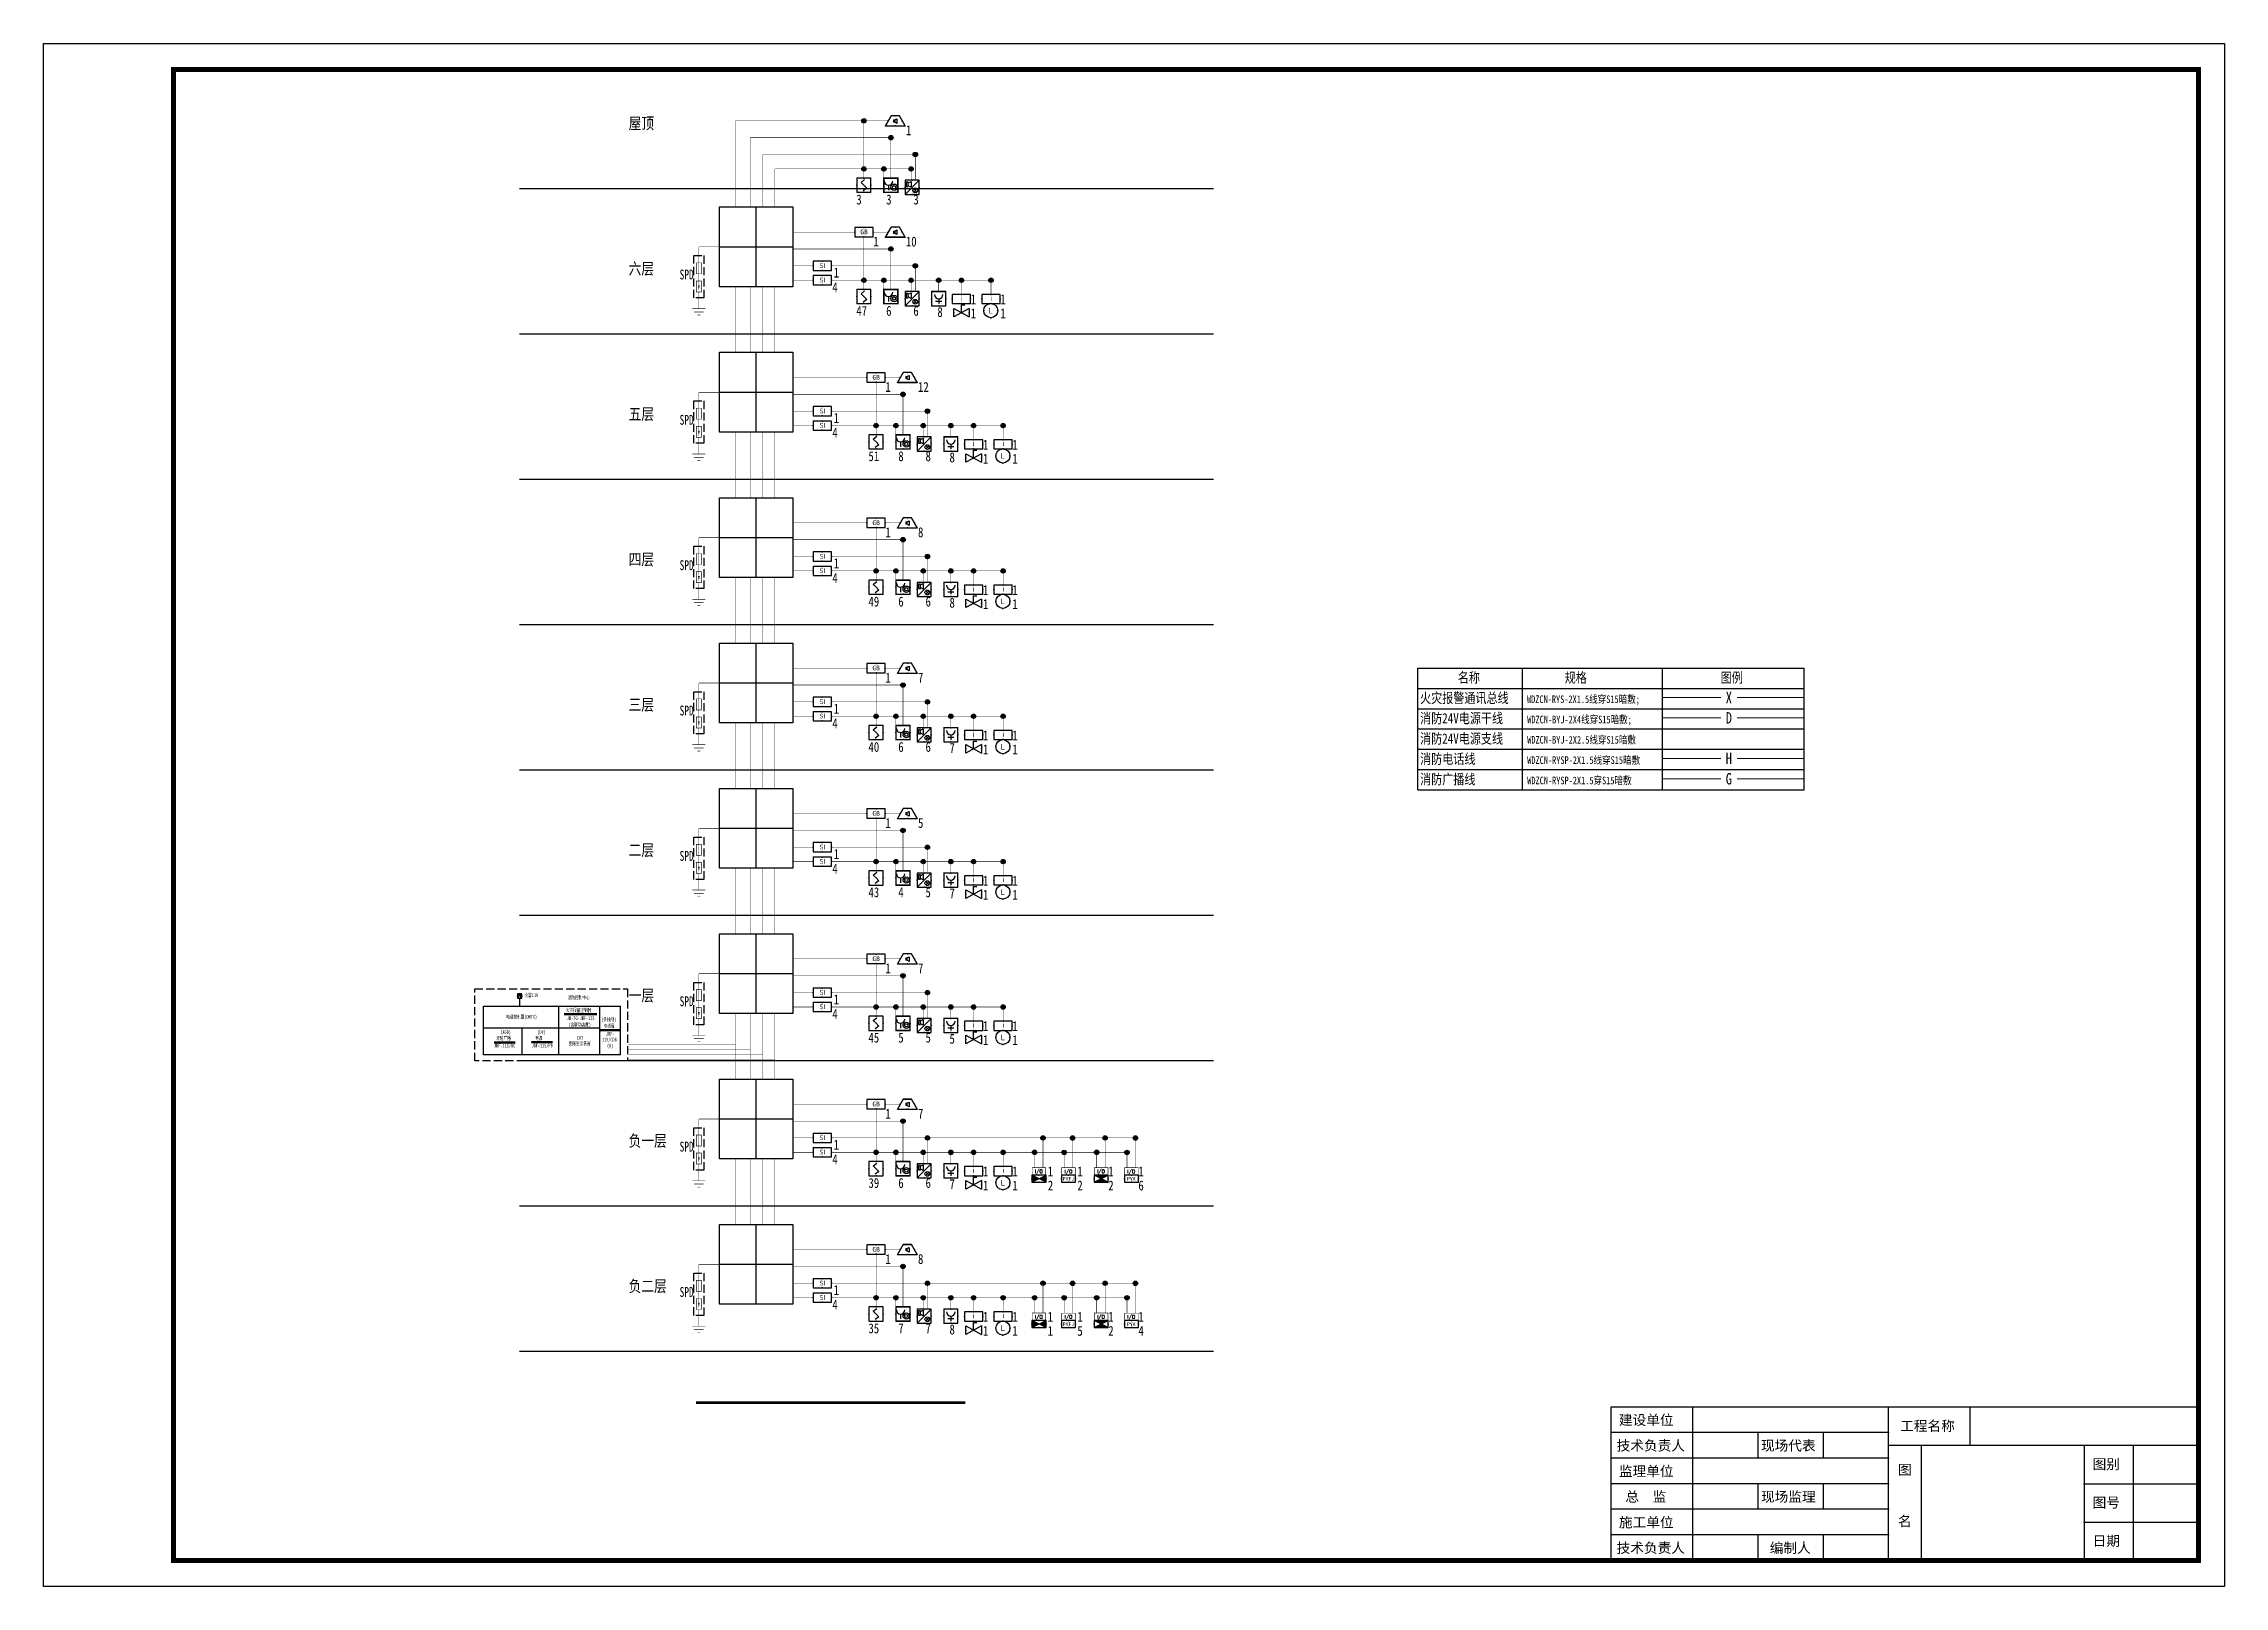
# Model space of a CAD drawing. Extents: x -149393 to 1177518, y -366685 to 296590.
# Drawn here: x 322931 to 389756, y 94569 to 141824 of the extents above; entities that cross this region are included whole.
import ezdxf
from ezdxf.enums import TextEntityAlignment as Align

# ---------------------------------------------------------------- set-up
doc = ezdxf.new("R2010")
doc.units = 0
doc.header["$LTSCALE"] = 1000
doc.header["$MEASUREMENT"] = 0
for name, pattern in [('ae0000e0$0$CENTER2', [28.575, 19.05, -3.175, 3.175, -3.175]), ('DASH', [0.35, 0.25, -0.1]), ('PHANTOM2', [31.75, 15.875, -3.175, 3.175, -3.175, 3.175, -3.175]), ('常规', [20, 10, 0, 10])]:
    doc.linetypes.add(name, pattern=pattern)
doc.layers.get('0').update_dxf_attribs({"linetype": 'CONTINUOUS'})
for name, color, linetype in [('0E-WIRE-FIRE', 1, 'CONTINUOUS'), ('DIM-照明', 7, 'CONTINUOUS'), ('ELE-TEL_TEXT', 7, 'CONTINUOUS'), ('ELE-WIRE-照明', 1, 'CONTINUOUS'), ('ELEMENT', 3, 'CONTINUOUS'), ('EQUIP-消防', 3, 'CONTINUOUS'), ('EQUIP-箱柜', 3, 'CONTINUOUS'), ('PUB_TEXT', 7, 'CONTINUOUS'), ('PUB_TITLE', 253, 'CONTINUOUS'), ('SIG_TEXT', 7, 'CONTINUOUS'), ('T-电气文字', 7, 'CONTINUOUS'), ('TEL_SYMB', 3, 'CONTINUOUS'), ('TEL_TEXT', 7, 'CONTINUOUS'), ('WIRE-消防', 3, '常规'), ('WIRE-系统', 4, 'CONTINUOUS'), ('家具', 126, 'CONTINUOUS')]:
    doc.layers.add(name, color=color, linetype=linetype)
doc.styles.add('_TCH_LABEL', font='COMPLEX', dxfattribs={"bigfont": 'GBCBIG'})
doc.styles.add('_TEL_DIM', font='', dxfattribs={"width": 0.8, "height": 3.5})
doc.styles.add('CTDI-ST', font='simhei.ttf', dxfattribs={"width": 0.8, "height": 3.5})
doc.styles.get("Standard").update_dxf_attribs({"font": 'gbenor.shx', "bigfont": 'gbcbig.shx'})
doc.styles.add('宋体', font='')
doc.styles.add('长仿宋', font='simhei.ttf', dxfattribs={"width": 0.7, "height": 5})
doc.styles.get('_TEL_DIM').set_extended_font_data('SimSun')
doc.styles.get('宋体').set_extended_font_data('SimSun')
doc.linetypes.add('1GB_LINE', pattern='A,0.5,-0.2,["GB",Standard,S=0.1,R=0,X=-0.1,Y=-0.05],-0.25', length=0.95)

msp = doc.modelspace()

# ---------------------------------------------------------------- texts
at = {"layer": 'ELE-TEL_TEXT', "style": 'CTDI-ST', "width": 0.7}
for s, height, p in [('火警', 113.39, (337665.9, 112621.3, 0)), ('119', 113.39, (337891.6, 112621.3, 0)), ('火灾报警控制器', 113.39, (338930.9, 112163.5, 0)), ('消防控制中心', 113.39, (338996.9, 112547.5, 0)), ('(XGB)', 113.39, (336923.8, 111491.5, 0)), ('电话控制器(DHTX)', 113.392, (337106, 111960.5, 0)), ('(DY)', 113.39, (338060, 111491.5, 0)), ('JB-TG-JBF-11S', 113.392, (338969.7, 111917.1, 352.9)), ('(含联动装置)', 113.39, (339016, 111718.6, 0)), ('(', 113.4, (340023.2, 111874.7, 0)), ('多线制', 113.39, (340079.6, 111874.7, 0)), ('专线盘', 113.39, (340095.1, 111680.5, 0)), (')', 113.4, (340418.3, 111874.7, 0)), ('JBF-11S/BC', 113.39, (336734.2, 111076.3, 0)), ('消防广播', 113.39, (336801.1, 111303.5, 0)), ('JBF-11S/PB', 113.39, (337881.5, 111077.4, 352.9)), ('电源', 113.39, (337990.3, 111305.4, 0)), ('图形显示装置', 113.39, (339026.3, 111141.4, 0)), ('CRT', 113.39, (339268.8, 111314.8, 0)), ('11S/CD8', 113.39, (340039.3, 111262.2, 0)), ('JBF-', 113.39, (340164, 111433.8, 352.9)), ('(K)', 113.39, (340195.2, 111069.8, 0))]:
    msp.add_text(s, height=height, rotation=0.000979, dxfattribs=at).set_placement(p)
at = {"layer": 'EQUIP-消防', "color": 6, "style": '长仿宋', "width": 0.8}
for s, p in [('1', (349353.2, 139019.5)), ('3', (347834.5, 136897)), ('3', (348749.4, 136897)), ('3', (349583.2, 136897)), ('1', (348355.6, 135610.1)), ('10', (349353.2, 135610.1)), ('4', (347099.7, 134207.4)), ('1', (347140.8, 134659.9)), ('47', (347834.5, 133487.6)), ('6', (348749.4, 133487.6)), ('6', (349583.2, 133487.6)), ('8', (350318, 133452)), ('1', (351340.5, 133840.8)), ('1', (351340.5, 133409.9)), ('1', (352247.7, 133840.8)), ('1', (352247.7, 133409.9)), ('1', (348727.6, 131157.9)), ('12', (349725.2, 131157.9)), ('1', (347140.8, 130207.7)), ('4', (347099.7, 129755.2)), ('1', (351712.5, 129388.6)), ('1', (352619.7, 129388.6)), ('51', (348206.5, 129035.4)), ('8', (349121.4, 129035.4)), ('8', (349955.2, 129035.4)), ('8', (350690, 128999.8)), ('1', (351712.5, 128957.7)), ('1', (352619.7, 128957.7)), ('1', (348727.6, 126705.7)), ('8', (349725.2, 126705.7)), ('1', (347140.8, 125755.5)), ('4', (347099.7, 125303)), ('1', (351712.5, 124936.4)), ('1', (352619.7, 124936.4)), ('49', (348206.5, 124583.2)), ('6', (349121.4, 124583.2)), ('6', (349955.2, 124583.2)), ('8', (350690, 124547.6)), ('1', (351712.5, 124505.5)), ('1', (352619.7, 124505.5)), ('1', (348727.6, 122253.5)), ('7', (349725.2, 122253.5)), ('4', (347099.7, 120850.8)), ('1', (347140.8, 121303.3)), ('40', (348206.5, 120130.9)), ('6', (349121.4, 120130.9)), ('6', (349955.2, 120130.9)), ('7', (350690, 120095.3)), ('1', (351712.5, 120484.2)), ('1', (351712.5, 120053.2)), ('1', (352619.7, 120484.2)), ('1', (352619.7, 120053.2)), ('1', (348727.6, 117801.2)), ('5', (349725.2, 117801.2)), ('1', (347140.8, 116851)), ('4', (347099.7, 116398.5)), ('1', (351712.5, 116031.9)), ('1', (352619.7, 116031.9)), ('43', (348206.5, 115678.7)), ('4', (349121.4, 115678.7)), ('5', (349955.2, 115678.7)), ('7', (350690, 115643.1)), ('1', (351712.5, 115601)), ('1', (352619.7, 115601)), ('1', (348727.6, 113349)), ('7', (349725.2, 113349)), ('1', (347140.8, 112398.8)), ('4', (347099.7, 111946.3)), ('1', (351712.5, 111579.7)), ('1', (352619.7, 111579.7)), ('45', (348206.5, 111226.5)), ('5', (349121.4, 111226.5)), ('5', (349955.2, 111226.5)), ('5', (350690, 111190.9)), ('1', (351712.5, 111148.8)), ('1', (352619.7, 111148.8)), ('1', (348727.6, 108896.8)), ('7', (349725.2, 108896.8)), ('4', (347099.7, 107494.1)), ('1', (347140.8, 107946.6)), ('39', (348206.5, 106774.3)), ('6', (349121.4, 106774.3)), ('6', (349955.2, 106774.3)), ('7', (350690, 106738.7)), ('1', (351712.5, 107127.5)), ('1', (351712.5, 106696.6)), ('1', (352619.7, 107127.5)), ('1', (352619.7, 106696.6)), ('2', (353701.2, 106696.6)), ('1', (353701.2, 107127.5)), ('2', (354608.2, 106696.6)), ('1', (354608.2, 107127.5)), ('2', (355555.1, 106696.6)), ('1', (355555.1, 107127.5)), ('6', (356478.8, 106696.6)), ('1', (356478.8, 107127.5)), ('1', (348727.6, 104444.6)), ('8', (349725.2, 104444.6)), ('1', (347140.8, 103494.4)), ('4', (347099.7, 103041.9)), ('1', (351712.5, 102675.3)), ('1', (352619.7, 102675.3)), ('1', (353701.2, 102675.3)), ('1', (354608.2, 102675.3)), ('1', (355555.1, 102675.3)), ('1', (356478.8, 102675.3)), ('35', (348206.5, 102322)), ('7', (349121.4, 102322)), ('7', (349955.2, 102322)), ('8', (350690, 102286.4)), ('1', (351712.5, 102244.3)), ('1', (352619.7, 102244.3)), ('1', (353701.2, 102244.3)), ('5', (354608.2, 102244.3)), ('2', (355555.1, 102244.3)), ('4', (356478.8, 102244.3))]:
    msp.add_text(s, height=302.4, dxfattribs=at).set_placement(p)
at = {"layer": 'PUB_TEXT', "linetype": 'ByBlock', "style": '长仿宋', "width": 0.7}
for p in [(342419.7, 134601.2), (342419.7, 130149), (342419.7, 125696.8), (342419.7, 121244.6), (342419.7, 116792.3), (342419.7, 112340.1), (342419.7, 107887.9), (342419.7, 103435.7)]:
    msp.add_text('SPD', height=302.4, dxfattribs=at).set_placement(p)
at = {"layer": 'TEL_TEXT', "style": '_TEL_DIM', "width": 0.8}
for s, p in [('屋顶', (340858.6, 139205.2)), ('六层', (340858.6, 134753)), ('五层', (340858.6, 130300.8)), ('四层', (340858.6, 125848.6)), ('三层', (340858.6, 121396.3)), ('二层', (340858.6, 116944.1)), ('一层', (340858.6, 112491.9, 0)), ('负一层', (340858.6, 108039.7, 0)), ('负二层', (340858.6, 103587.4, 0))]:
    msp.add_text(s, height=356.56, dxfattribs=at).set_placement(p)

# ---------------------------------------------------------------- blocks, each defined once
blk = doc.blocks.new('$equip$00002649')
for p, q in [((-0.5, 0.5), (-0.5, -0.5)), ((0.5, 0.5), (-0.5, 0.5)), ((-0.2, 0.2), (0.05, 0.4)), ((0, 0), (-0.2, 0.2)), ((0, 0), (0.2, -0.2)), ((0.5, -0.5), (0.5, 0.5)), ((-0.5, -0.5), (0.5, -0.5)), ((0.2, -0.2), (-0.05, -0.4))]:
    blk.add_line(p, q)
at = {"const_width": 0.06}
blk.add_lwpolyline([(-0.5, 0.5), (0.5, 0.5), (0.5, -0.5), (-0.5, -0.5), (-0.5, 0.5), (0.5, 0.5)], dxfattribs=at)
for p in [(-0.5, 0), (0, 0.5), (0.5, 0), (0, -0.5)]:
    blk.add_point(p)
at = {"color": 7, "flags": 1}
for tag, height, p in [('A', 0.00002, (0, 0)), ('B', 0.4, (0.76, -0.21))]:
    blk.add_attdef(tag, text='', height=height, dxfattribs=at).set_placement(p, align=Align.MIDDLE_CENTER)
blk = doc.blocks.new('$equip$00002776')
for p, q in [((0.65, 0.65), (-0.65, 0.65)), ((-0.65, 0.65), (-0.65, 0)), ((-0.65, 0), (0.65, 0)), ((0.65, 0), (0.65, 0.65))]:
    blk.add_line(p, q)
at = {"const_width": 0.04}
blk.add_lwpolyline([(-0.65, 0.65), (-0.65, 0), (0.65, 0), (0.65, 0.65), (-0.65, 0.65), (-0.65, 0)], dxfattribs=at)
for p in [(-0.65, 0.33), (0, 0.65), (0, 0), (0.65, 0.33)]:
    blk.add_point(p)
at = {"color": 7}
blk.add_attdef('$TEXT$', text='', height=0.34, dxfattribs=at).set_placement((0.01, 0.34), align=Align.MIDDLE_CENTER)
at = {"color": 7, "flags": 1}
for tag, height, p in [('A', 0.00002, (0, 0)), ('B', 0.4, (0.9, 0.25))]:
    blk.add_attdef(tag, text='', height=height, dxfattribs=at).set_placement(p, align=Align.MIDDLE_CENTER)
blk = doc.blocks.new('$equip$00002655')
for p, q in [((-0.5, 1), (-0.5, 0)), ((0.5, 1), (-0.5, 1)), ((-0.5, 0), (0.5, 0)), ((-0.17, 0.5), (-0.17, 0.15)), ((0.5, 0), (0.5, 1))]:
    blk.add_line(p, q)
at = {"const_width": 0.1}
blk.add_lwpolyline([(-0.5, 1), (0.5, 1), (0.5, 0), (-0.5, 0), (-0.5, 1), (0.5, 1)], dxfattribs=at)
for radius in [0.226, 0.113]:
    blk.add_circle((0.23, 0.36), radius)
blk.add_arc((-0.17, 0.8), 0.3, 180, 0)
for p in [(-0.5, 0.5), (0, 1), (0, 0), (0.5, 0.5)]:
    blk.add_point(p)
at = {"color": 7, "flags": 1}
for tag, height, p in [('A', 0.00002, (0, 0)), ('B', 0.4, (0.76, 0.29))]:
    blk.add_attdef(tag, text='', height=height, dxfattribs=at).set_placement(p, align=Align.MIDDLE_CENTER)
blk = doc.blocks.new('$equip$00002464')
for p, q in [((-0.65, 0.65), (-0.65, 0)), ((0.65, 0.65), (-0.65, 0.65)), ((-0.65, 0), (0.65, 0)), ((0.65, 0), (0.65, 0.65))]:
    blk.add_line(p, q)
at = {"const_width": 0.05}
blk.add_lwpolyline([(-0.65, 0.65), (-0.65, 0), (0.65, 0), (0.65, 0.65), (-0.65, 0.65), (-0.65, 0)], dxfattribs=at)
for p in [(-0.65, 0.33), (0, 0.65), (0, 0), (0.65, 0.33)]:
    blk.add_point(p)
at = {"color": 7, "style": '_TEL_DIM'}
blk.add_attdef('$TEXT$', text='', height=0.34, dxfattribs=at).set_placement((0.01, 0.34), align=Align.MIDDLE_CENTER)
at = {"color": 7, "style": '_TEL_DIM', "flags": 1}
blk.add_attdef('A', text='', height=0.00002, dxfattribs=at).set_placement((0, 0), align=Align.MIDDLE_CENTER)
blk = doc.blocks.new('$equip_U$00000114(zhengbolin)')
blk.add_blockref('$equip$00002464', (0, 0)).add_auto_attribs({'$TEXT$': 'GB'})
at = {"color": 7, "style": '_TEL_DIM', "flags": 1}
for tag in ['A', 'REMARK']:
    blk.add_attdef(tag, text='', height=0.000025, dxfattribs=at).set_placement((0, 0), align=Align.MIDDLE_CENTER)
blk = doc.blocks.new('$equip$00002677')
for p, q in [((-0.3, 0.7), (-0.7, 0)), ((-0.7, 0), (0.7, 0)), ((0.3, 0.7), (-0.3, 0.7)), ((-0.12, 0.42), (-0.12, 0.26)), ((-0.12, 0.42), (-0.04, 0.42)), ((-0.04, 0.26), (-0.12, 0.26)), ((-0.04, 0.42), (0.12, 0.5)), ((-0.04, 0.42), (-0.04, 0.26)), ((0.12, 0.17), (-0.04, 0.26)), ((0.12, 0.5), (0.12, 0.17)), ((0.7, 0), (0.3, 0.7))]:
    blk.add_line(p, q)
at = {"const_width": 0.08}
blk.add_lwpolyline([(-0.3, 0.7), (0.3, 0.7), (0.7, 0), (-0.7, 0), (-0.3, 0.7), (0.3, 0.7)], dxfattribs=at)
blk.add_lwpolyline([(-0.3, 0.7), (0.3, 0.7), (0.7, 0), (-0.7, 0), (-0.3, 0.7), (0.3, 0.7)], dxfattribs=at)
for p in [(-0.5, 0.35), (0, 0.7), (0, 0), (0.5, 0.35)]:
    blk.add_point(p)
at = {"color": 7, "flags": 1}
for tag, height, p in [('A', 0.00002, (0, 0)), ('B', 0.4, (0.96, 0.3))]:
    blk.add_attdef(tag, text='', height=height, dxfattribs=at).set_placement(p, align=Align.MIDDLE_CENTER)
blk = doc.blocks.new('$element$00000390')
at = {"const_width": 0.0233}
for points in [[(0, 0), (0, -0.375)], [(-0.25, -0.375), (0.25, -0.375)], [(-0.188, -0.5), (0.188, -0.5)], [(-0.062, -0.625), (0.062, -0.625)]]:
    blk.add_lwpolyline(points, dxfattribs=at)
at = {"flags": 9}
blk.add_attdef('S', (0, 0), '', height=0.00000667, dxfattribs=at)
blk = doc.blocks.new('$element$00000499')
at = {"const_width": 0.0233}
for points in [[(0, 0), (0, -1)], [(-0.1, -0.283), (0.1, -0.283), (0.1, -0.717), (-0.1, -0.717), (-0.1, -0.283)]]:
    blk.add_lwpolyline(points, dxfattribs=at)
at = {"flags": 9}
blk.add_attdef('S', (0, 0), '', height=0.00000667, dxfattribs=at)
blk = doc.blocks.new('$element$00000532')
at = {"const_width": 0.0233}
for points in [[(0, 0), (0, -0.283)], [(-0.1, -0.283), (0.1, -0.283), (0.1, -0.717), (-0.1, -0.717), (-0.1, -0.283)], [(0, -1), (0, -0.567)]]:
    blk.add_lwpolyline(points, dxfattribs=at)
for points in [[(-0.033, -0.55), (0.033, -0.55), (0, -0.35), (0.033, -0.55)], [(0.033, -0.55), (0, -0.35), (-0.033, -0.55), (0.033, -0.55)], [(0, -0.367), (-0.033, -0.567), (0.033, -0.567), (0, -0.367)]]:
    blk.add_solid(points)
at = {"flags": 9}
blk.add_attdef('S', (0, 0), '', height=0.00000667, dxfattribs=at)
blk = doc.blocks.new('$equip$00002656')
for p, q in [((-0.5, 1), (-0.5, 0)), ((0.5, 1), (-0.5, 1)), ((-0.5, 0), (0.5, 0)), ((-0.22, 0.33), (0.22, 0.33)), ((0, 0.5), (0, 0.15)), ((0.5, 0), (0.5, 1))]:
    blk.add_line(p, q)
at = {"const_width": 0.08}
blk.add_lwpolyline([(-0.5, 1), (0.5, 1), (0.5, 0), (-0.5, 0), (-0.5, 1), (0.5, 1)], dxfattribs=at)
blk.add_arc((0, 0.8), 0.3, 180, 0)
for p in [(-0.5, 0.5), (0, 1), (0, 0), (0.5, 0.5)]:
    blk.add_point(p)
at = {"color": 7, "flags": 1}
for tag, height, p in [('A', 0.00002, (0, 0)), ('B', 0.4, (0.76, 0.29))]:
    blk.add_attdef(tag, text='', height=height, dxfattribs=at).set_placement(p, align=Align.MIDDLE_CENTER)
blk = doc.blocks.new('$equip$00002785')
for p, q in [((0.65, 0.65), (-0.65, 0.65)), ((-0.65, 0.65), (-0.65, 0)), ((-0.65, 0), (0.65, 0)), ((0.65, 0), (0.65, 0.65))]:
    blk.add_line(p, q)
at = {"const_width": 0.04}
blk.add_lwpolyline([(-0.65, 0.65), (0.65, 0.65), (0.65, 0), (-0.65, 0), (-0.65, 0.65), (0.65, 0.65)], dxfattribs=at)
for p in [(-0.65, 0.33), (0, 0.65), (0, 0), (0.65, 0.33)]:
    blk.add_point(p)
at = {"color": 7}
blk.add_attdef('$TEXT$', text='', height=0.3, dxfattribs=at).set_placement((0.01, 0.34), align=Align.MIDDLE_CENTER)
at = {"color": 7, "flags": 1}
for tag, height, p in [('A', 0.00002, (0, 0)), ('B', 0.4, (0.9, 0.25))]:
    blk.add_attdef(tag, text='', height=height, dxfattribs=at).set_placement(p, align=Align.MIDDLE_CENTER)
blk = doc.blocks.new('$equip$00002794')
for p, q in [((0, -0.55), (0, 0)), ((0, 0), (0.23, 0)), ((-0.55, -0.85), (-0.55, -0.25)), ((-0.55, -0.25), (0.55, -0.85)), ((0.55, -0.25), (-0.55, -0.85)), ((0.55, -0.25), (0.55, -0.85))]:
    blk.add_line(p, q)
for p in [(-0.55, -0.55), (0, -0.55), (0.55, -0.55)]:
    blk.add_point(p)
at = {"color": 7, "flags": 1}
for tag, height, p in [('A', 0.00002, (0, 0)), ('B', 0.4, (0.8, -0.61))]:
    blk.add_attdef(tag, text='', height=height, dxfattribs=at).set_placement(p, align=Align.MIDDLE_CENTER)
blk = doc.blocks.new('$equip$00002792')
at = {"const_width": 0.04}
blk.add_lwpolyline([(-0.5, 0, -1), (0.5, 0, -1), (-0.5, 0, -1.463176)], format="xyb", dxfattribs=at)
blk.add_circle((0, 0), 0.5)
for p in [(-0.5, 0), (0, 0.5), (0.5, 0), (0, -0.5)]:
    blk.add_point(p)
at = {"color": 7}
blk.add_attdef('$TEXT$', text='', height=0.4, dxfattribs=at).set_placement((0, 0), align=Align.MIDDLE_CENTER)
at = {"color": 7, "flags": 1}
for tag, height, p in [('A', 0.00002, (0, 0)), ('B', 0.4, (0.75, -0.25))]:
    blk.add_attdef(tag, text='', height=height, dxfattribs=at).set_placement(p, align=Align.MIDDLE_CENTER)
blk = doc.blocks.new('$equip_U$00000107(chenyinchuan)')
for p, q in [((-0.5, 1), (-0.5, 0)), ((0.5, 1), (-0.5, 0)), ((0.5, 1), (-0.5, 1)), ((-0.5, 0), (0.5, 0)), ((-0.27, 0.87, 0), (-0.42, 0.87, 0)), ((-0.42, 0.87, 0), (-0.42, 0.57, 0)), ((-0.42, 0.57, 0), (-0.27, 0.57, 0)), ((-0.27, 0.82, 0), (-0.07, 0.92, 0)), ((-0.27, 0.57, 0), (-0.27, 0.87, 0)), ((-0.07, 0.52, 0), (-0.27, 0.62, 0)), ((-0.07, 0.92, 0), (-0.07, 0.52, 0)), ((0.11, 0.16), (0.34, 0.4)), ((0.11, 0.4), (0.34, 0.16)), ((0.5, 0), (0.5, 1))]:
    blk.add_line(p, q)
blk.add_circle((0.22, 0.28), 0.169)
for p in [(-0.5, 0.5), (0, 1), (0, 0), (0.5, 0.5)]:
    blk.add_point(p)
at = {"color": 7, "style": '_TEL_DIM', "flags": 1}
blk.add_attdef('A', text='', height=0.00002, dxfattribs=at).set_placement((0, 0), align=Align.MIDDLE_CENTER)
blk = doc.blocks.new('$equip_U$00000093(zhengbolin)')
at = {"color": 0, "linetype": 'Continuous', "const_width": 0.0557}
blk.add_lwpolyline([(0.65, 0.65), (-0.65, 0.65), (-0.65, 0), (0.65, 0)], close=True, dxfattribs=at)
at = {"color": 7, "style": '_TCH_LABEL'}
blk.add_attdef('$TEXT$', text='', height=0.334, dxfattribs=at).set_placement((-0.01, 0.3), align=Align.MIDDLE_CENTER)
at = {"color": 7, "style": '_TEL_DIM', "flags": 1}
for tag in ['A', 'REMARK']:
    blk.add_attdef(tag, text='', height=0.000025, dxfattribs=at).set_placement((0, 0), align=Align.MIDDLE_CENTER)
blk = doc.blocks.new('$equip$00001917')
for p, q in [((0.65, 0.33), (-0.65, 0.33)), ((0.65, 0.33), (-0.65, -0.33)), ((-0.65, 0.33), (0.65, -0.33)), ((-0.65, 0.33), (-0.65, -0.33)), ((0.65, -0.33), (0.65, 0.33)), ((-0.65, -0.33), (0.65, -0.33))]:
    blk.add_line(p, q)
for p in [(-0.65, 0), (0, 0.33), (0.65, 0), (0, -0.33)]:
    blk.add_point(p)
for points in [[(-0.65, 0.33), (0, 0), (-0.65, -0.33)], [(0.65, 0.33), (0, 0), (0.65, -0.33)]]:
    blk.add_solid(points)
at = {"layer": 'TEL_TEXT', "style": '_TEL_DIM', "flags": 1}
blk.add_attdef('A', text='', height=0.00002, dxfattribs=at).set_placement((0, 0), align=Align.MIDDLE_CENTER)
blk = doc.blocks.new('$equip$00001929')
for p, q in [((0.65, 0.65), (-0.65, 0.65)), ((-0.65, 0.65), (-0.65, 0)), ((-0.65, 0), (0.65, 0)), ((0.65, 0), (0.65, 0.65))]:
    blk.add_line(p, q)
for p in [(-0.65, 0.33), (0, 0.65), (0, 0), (0.65, 0.33)]:
    blk.add_point(p)
at = {"color": 7, "style": '_TEL_DIM'}
blk.add_attdef('$TEXT$', text='', height=0.34, dxfattribs=at).set_placement((0.01, 0.34), align=Align.MIDDLE_CENTER)
at = {"color": 7, "style": '_TEL_DIM', "flags": 1}
blk.add_attdef('A', text='', height=0.00002, dxfattribs=at).set_placement((0, 0), align=Align.MIDDLE_CENTER)
blk = doc.blocks.new('$equip$00001921')
for p, q in [((0.65, 0.33), (-0.65, 0.33)), ((0.65, 0.33), (-0.65, -0.33)), ((-0.65, 0.33), (0.65, -0.33)), ((-0.65, 0.33), (-0.65, -0.33)), ((0.65, -0.33), (0.65, 0.33)), ((-0.65, -0.33), (0.65, -0.33))]:
    blk.add_line(p, q)
for p in [(-0.65, 0), (0, 0.33), (0.65, 0), (0, -0.33)]:
    blk.add_point(p)
for points in [[(-0.65, 0.33), (0, 0), (0.65, 0.33)], [(0, 0), (-0.65, -0.33), (0.65, -0.33)]]:
    blk.add_solid(points)
at = {"layer": 'TEL_TEXT', "style": '_TEL_DIM', "flags": 1}
blk.add_attdef('A', text='', height=0.00002, dxfattribs=at).set_placement((0, 0), align=Align.MIDDLE_CENTER)
blk = doc.blocks.new('DFGDFGD')
at = {"layer": 'T-电气文字'}
for p, q in [((411010, 28047), (422849, 28047)), ((411010, 24315), (411010, 28047)), ((411010, 27425), (422849, 27425)), ((414214, 24315), (414214, 28047)), ((418505, 24315), (418505, 28047)), ((422849, 24315), (422849, 28047)), ((411010, 26803), (422849, 26803)), ((411010, 26181), (422849, 26181)), ((411010, 25559), (422849, 25559)), ((411010, 24937), (422849, 24937)), ((411010, 24937), (422849, 24937)), ((411010, 24315), (422849, 24315)), ((411010, 24315), (422849, 24315))]:
    blk.add_line(p, q, dxfattribs=at)
at = {"layer": 'WIRE-消防', "color": 1, "linetype": 'Continuous', "const_width": 35}
for points in [[(418505, 27145), (420297, 27145)], [(420786, 27145), (422849, 27145)], [(418505, 26523), (420297, 26523)], [(420786, 26523), (422849, 26523)], [(418505, 25279), (420297, 25279)], [(420786, 25279), (422849, 25279)], [(418505, 24657), (420297, 24657)], [(420786, 24657), (422849, 24657)]]:
    blk.add_lwpolyline(points, dxfattribs=at)
at = {"layer": 'SIG_TEXT', "style": '_TEL_DIM', "width": 0.8}
for s, p in [('X', (420541, 27145)), ('D', (420541, 26523)), ('H', (420541, 25279)), ('G', (420541, 24657))]:
    blk.add_text(s, height=350, rotation=360, dxfattribs=at).set_placement(p, align=Align.MIDDLE_CENTER)
at = {"layer": 'T-电气文字', "color": 0, "style": '宋体', "width": 0.8}
for s, height, p in [('名称', 311, (412236, 27599)), ('规格', 311, (415511, 27599)), ('图例', 311, (420290, 27599)), ('火灾报警通讯总线', 311, (411079, 26977)), ('WDZCN-RYS-2X1.5线穿S15暗敷;', 233.28, (414356, 26977)), ('消防24V电源干线', 311, (411079, 26355)), ('消防24V电源支线', 311, (411079, 25733)), ('WDZCN-BYJ-2X4线穿S15暗敷;', 233.28, (414363, 26355)), ('消防电话线', 311, (411079, 25111)), ('WDZCN-BYJ-2X2.5线穿S15暗敷', 233.28, (414363, 25733)), ('消防广播线', 311, (411079, 24488)), ('WDZCN-RYSP-2X1.5线穿S15暗敷', 233.28, (414363, 25111)), ('WDZCN-RYSP-2X1.5穿S15暗敷', 233.28, (414363, 24488))]:
    blk.add_text(s, height=height, dxfattribs=at).set_placement(p)
blk = doc.blocks.new('$equip$00001714')
for p, q in [((0.5, 1), (-0.5, 1)), ((-0.5, 1), (-0.5, 0)), ((-0.5, 0), (0.5, 0)), ((-0.4, 0.5), (-0.27, 0.5)), ((-0.25, 0.6), (-0.35, 0.1)), ((-0.35, 0.1), (0.35, 0.1)), ((0.25, 0.6), (-0.25, 0.6)), ((0.35, 0.1), (0.25, 0.6)), ((0.4, 0.5), (0.27, 0.5)), ((0.5, 0), (0.5, 1))]:
    blk.add_line(p, q)
blk.add_arc((0, 0.5), 0.4, 0, 180)
for p in [(-0.5, 0.5), (0, 1), (0, 0), (0.5, 0.5)]:
    blk.add_point(p)
at = {"flags": 1}
for tag, height, p in [('A', 0.00002, (0, 0)), ('B', 0.4, (0.79, 0.3))]:
    blk.add_attdef(tag, text='', height=height, dxfattribs=at).set_placement(p, align=Align.MIDDLE_CENTER)
blk = doc.blocks.new('会签栏')
at = {"layer": 'PUB_TITLE', "color": 4, "lineweight": 30}
blk.add_lwpolyline([(-18000, 0), (-18000, 4700), (0, 4700)], dxfattribs=at)
at = {"layer": 'PUB_TITLE', "color": 4}
for points in [[(-15500, 4700), (-15500, 0)], [(-9500, 0), (-9500, 4700)], [(-7000, 4700), (-7000, 3525)], [(-9500, 3917), (-18000, 3917)], [(-13500, 3917), (-13500, 3133)], [(-11500, 3917), (-11500, 3133)], [(-9500, 3525), (0, 3525)], [(-8500, 3525), (-8500, 0)], [(-3500, 3525), (-3500, 0)], [(-2000, 3525), (-2000, 0)], [(-9500, 3133), (-18000, 3133)], [(-9500, 2350), (-18000, 2350)], [(-13500, 2350), (-13500, 1567)], [(-11500, 2350), (-11500, 1567)], [(-3500, 2350), (0, 2350)], [(-9500, 1567), (-18000, 1567)], [(-9500, 783), (-18000, 783)], [(-13500, 783), (-13500, 0)], [(-11500, 783), (-11500, 0)], [(-3500, 1175), (0, 1175)]]:
    blk.add_lwpolyline(points, dxfattribs=at)
at = {"layer": 'PUB_TITLE'}
for p in [(-9500, 3917), (-9500, 3133), (-9500, 2350), (-9500, 1567), (-9500, 783), (-3500, 1175)]:
    blk.add_point(p, dxfattribs=at)
at = {"layer": 'PUB_TITLE', "color": 4}
blk.add_point((-3500, 2350), dxfattribs=at)
at = {"lineweight": -3, "style": '宋体'}
for s, p in [('建设单位', (-17758, 4147)), ('工程名称', (-9140, 3965)), ('技术负责人', (-17828, 3363)), ('现场代表', (-13405, 3363)), ('监理单位', (-17758, 2580)), ('图', (-9206, 2624)), ('图别', (-3241, 2796)), ('总  监', (-17560, 1797)), ('现场监理', (-13405, 1797)), ('施工单位', (-17758, 1013)), ('名', (-9206, 1049)), ('图号', (-3241, 1621)), ('日期', (-3241, 446)), ('技术负责人', (-17828, 230)), ('编制人', (-13134, 230))]:
    blk.add_text(s, height=307, dxfattribs=at).set_placement(p)

# ---------------------------------------------------------------- hatches: boundary and pattern name
at = {"layer": 'WIRE-消防', "linetype": 'ByBlock'}
h = msp.add_hatch(color=0, dxfattribs=at)
edge = h.paths.add_edge_path()
edge.add_arc((348066.9, 139460), 67.2, 0, 360)
h = msp.add_hatch(color=0, dxfattribs=at)
edge = h.paths.add_edge_path()
edge.add_arc((348893.7, 138943.5), 67.2, 0, 360)
h = msp.add_hatch(color=0, dxfattribs=at)
edge = h.paths.add_edge_path()
edge.add_arc((349643.1, 138427), 67.2, 0, 360)
h = msp.add_hatch(color=0, dxfattribs=at)
edge = h.paths.add_edge_path()
edge.add_arc((348066.9, 137986), 67.2, 0, 360)
h = msp.add_hatch(color=0, dxfattribs=at)
edge = h.paths.add_edge_path()
edge.add_arc((348677.7, 137986), 67.2, 0, 360)
h = msp.add_hatch(color=0, dxfattribs=at)
edge = h.paths.add_edge_path()
edge.add_arc((349513.5, 137986), 67.2, 0, 360)
h = msp.add_hatch(color=0, dxfattribs=at)
edge = h.paths.add_edge_path()
edge.add_arc((348893.7, 135534.2), 67.2, 0, 360)
h = msp.add_hatch(color=0, dxfattribs=at)
edge = h.paths.add_edge_path()
edge.add_arc((349643.1, 135017.7), 67.2, 0, 360)
h = msp.add_hatch(color=0, dxfattribs=at)
edge = h.paths.add_edge_path()
edge.add_arc((348066.9, 134576.6), 67.2, 0, 360)
h = msp.add_hatch(color=0, dxfattribs=at)
edge = h.paths.add_edge_path()
edge.add_arc((348677.7, 134576.6), 67.2, 0, 360)
h = msp.add_hatch(color=0, dxfattribs=at)
edge = h.paths.add_edge_path()
edge.add_arc((349513.5, 134576.6), 67.2, 0, 360)
h = msp.add_hatch(color=0, dxfattribs=at)
edge = h.paths.add_edge_path()
edge.add_arc((350358.7, 134576.6), 67.2, 0, 360)
h = msp.add_hatch(color=0, dxfattribs=at)
edge = h.paths.add_edge_path()
edge.add_arc((351056.4, 134576.6), 67.2, 0, 360)
h = msp.add_hatch(color=0, dxfattribs=at)
edge = h.paths.add_edge_path()
edge.add_arc((351961.5, 134576.6), 67.2, 0, 360)
h = msp.add_hatch(color=0, dxfattribs=at)
edge = h.paths.add_edge_path()
edge.add_arc((349265.7, 131082), 67.2, 0, 360)
h = msp.add_hatch(color=0, dxfattribs=at)
edge = h.paths.add_edge_path()
edge.add_arc((350015.1, 130565.5), 67.2, 0, 360)
h = msp.add_hatch(color=0, dxfattribs=at)
edge = h.paths.add_edge_path()
edge.add_arc((348439, 130124.4), 67.2, 0, 360)
h = msp.add_hatch(color=0, dxfattribs=at)
edge = h.paths.add_edge_path()
edge.add_arc((349049.7, 130124.4), 67.2, 0, 360)
h = msp.add_hatch(color=0, dxfattribs=at)
edge = h.paths.add_edge_path()
edge.add_arc((349885.5, 130124.4), 67.2, 0, 360)
h = msp.add_hatch(color=0, dxfattribs=at)
edge = h.paths.add_edge_path()
edge.add_arc((350730.7, 130124.4), 67.2, 0, 360)
h = msp.add_hatch(color=0, dxfattribs=at)
edge = h.paths.add_edge_path()
edge.add_arc((351428.4, 130124.4), 67.2, 0, 360)
h = msp.add_hatch(color=0, dxfattribs=at)
edge = h.paths.add_edge_path()
edge.add_arc((352333.5, 130124.4), 67.2, 0, 360)
h = msp.add_hatch(color=0, dxfattribs=at)
edge = h.paths.add_edge_path()
edge.add_arc((349265.7, 126629.7), 67.2, 0, 360)
h = msp.add_hatch(color=0, dxfattribs=at)
edge = h.paths.add_edge_path()
edge.add_arc((348439, 125672.2), 67.2, 0, 360)
h = msp.add_hatch(color=0, dxfattribs=at)
edge = h.paths.add_edge_path()
edge.add_arc((349049.7, 125672.2), 67.2, 0, 360)
h = msp.add_hatch(color=0, dxfattribs=at)
edge = h.paths.add_edge_path()
edge.add_arc((349885.5, 125672.2), 67.2, 0, 360)
h = msp.add_hatch(color=0, dxfattribs=at)
edge = h.paths.add_edge_path()
edge.add_arc((350015.1, 126113.3), 67.2, 0, 360)
h = msp.add_hatch(color=0, dxfattribs=at)
edge = h.paths.add_edge_path()
edge.add_arc((350730.7, 125672.2), 67.2, 0, 360)
h = msp.add_hatch(color=0, dxfattribs=at)
edge = h.paths.add_edge_path()
edge.add_arc((351428.4, 125672.2), 67.2, 0, 360)
h = msp.add_hatch(color=0, dxfattribs=at)
edge = h.paths.add_edge_path()
edge.add_arc((352333.5, 125672.2), 67.2, 0, 360)
h = msp.add_hatch(color=0, dxfattribs=at)
edge = h.paths.add_edge_path()
edge.add_arc((349265.7, 122177.5), 67.2, 0, 360)
h = msp.add_hatch(color=0, dxfattribs=at)
edge = h.paths.add_edge_path()
edge.add_arc((350015.1, 121661), 67.2, 0, 360)
h = msp.add_hatch(color=0, dxfattribs=at)
edge = h.paths.add_edge_path()
edge.add_arc((348439, 121219.9), 67.2, 0, 360)
h = msp.add_hatch(color=0, dxfattribs=at)
edge = h.paths.add_edge_path()
edge.add_arc((349049.7, 121219.9), 67.2, 0, 360)
h = msp.add_hatch(color=0, dxfattribs=at)
edge = h.paths.add_edge_path()
edge.add_arc((349885.5, 121219.9), 67.2, 0, 360)
h = msp.add_hatch(color=0, dxfattribs=at)
edge = h.paths.add_edge_path()
edge.add_arc((350730.7, 121219.9), 67.2, 0, 360)
h = msp.add_hatch(color=0, dxfattribs=at)
edge = h.paths.add_edge_path()
edge.add_arc((351428.4, 121219.9), 67.2, 0, 360)
h = msp.add_hatch(color=0, dxfattribs=at)
edge = h.paths.add_edge_path()
edge.add_arc((352333.5, 121219.9), 67.2, 0, 360)
h = msp.add_hatch(color=0, dxfattribs=at)
edge = h.paths.add_edge_path()
edge.add_arc((349265.7, 117725.3), 67.2, 0, 360)
h = msp.add_hatch(color=0, dxfattribs=at)
edge = h.paths.add_edge_path()
edge.add_arc((350015.1, 117208.8), 67.2, 0, 360)
h = msp.add_hatch(color=0, dxfattribs=at)
edge = h.paths.add_edge_path()
edge.add_arc((348439, 116767.7), 67.2, 0, 360)
h = msp.add_hatch(color=0, dxfattribs=at)
edge = h.paths.add_edge_path()
edge.add_arc((349049.7, 116767.7), 67.2, 0, 360)
h = msp.add_hatch(color=0, dxfattribs=at)
edge = h.paths.add_edge_path()
edge.add_arc((349885.5, 116767.7), 67.2, 0, 360)
h = msp.add_hatch(color=0, dxfattribs=at)
edge = h.paths.add_edge_path()
edge.add_arc((350730.7, 116767.7), 67.2, 0, 360)
h = msp.add_hatch(color=0, dxfattribs=at)
edge = h.paths.add_edge_path()
edge.add_arc((351428.4, 116767.7), 67.2, 0, 360)
h = msp.add_hatch(color=0, dxfattribs=at)
edge = h.paths.add_edge_path()
edge.add_arc((352333.5, 116767.7), 67.2, 0, 360)
h = msp.add_hatch(color=0, dxfattribs=at)
edge = h.paths.add_edge_path()
edge.add_arc((349265.7, 113273.1), 67.2, 0, 360)
h = msp.add_hatch(color=0, dxfattribs=at)
edge = h.paths.add_edge_path()
edge.add_arc((348439, 112315.5), 67.2, 0, 360)
h = msp.add_hatch(color=0, dxfattribs=at)
edge = h.paths.add_edge_path()
edge.add_arc((349049.7, 112315.5), 67.2, 0, 360)
h = msp.add_hatch(color=0, dxfattribs=at)
edge = h.paths.add_edge_path()
edge.add_arc((349885.5, 112315.5), 67.2, 0, 360)
h = msp.add_hatch(color=0, dxfattribs=at)
edge = h.paths.add_edge_path()
edge.add_arc((350015.1, 112756.6), 67.2, 0, 360)
h = msp.add_hatch(color=0, dxfattribs=at)
edge = h.paths.add_edge_path()
edge.add_arc((350730.7, 112315.5), 67.2, 0, 360)
h = msp.add_hatch(color=0, dxfattribs=at)
edge = h.paths.add_edge_path()
edge.add_arc((351428.4, 112315.5), 67.2, 0, 360)
h = msp.add_hatch(color=0, dxfattribs=at)
edge = h.paths.add_edge_path()
edge.add_arc((352333.5, 112315.5), 67.2, 0, 360)
h = msp.add_hatch(color=0, dxfattribs=at)
edge = h.paths.add_edge_path()
edge.add_arc((349265.7, 108820.8), 67.2, 0, 360)
h = msp.add_hatch(color=0, dxfattribs=at)
edge = h.paths.add_edge_path()
edge.add_arc((350015.1, 108304.4), 67.2, 0, 360)
h = msp.add_hatch(color=0, dxfattribs=at)
edge = h.paths.add_edge_path()
edge.add_arc((353555.9, 108304.4), 67.2, 0, 360)
h = msp.add_hatch(color=0, dxfattribs=at)
edge = h.paths.add_edge_path()
edge.add_arc((354463, 108302.8), 67.2, 0, 360)
h = msp.add_hatch(color=0, dxfattribs=at)
edge = h.paths.add_edge_path()
edge.add_arc((355459, 108304.4), 67.2, 0, 360)
h = msp.add_hatch(color=0, dxfattribs=at)
edge = h.paths.add_edge_path()
edge.add_arc((356387.7, 108302.8), 67.2, 0, 360)
h = msp.add_hatch(color=0, dxfattribs=at)
edge = h.paths.add_edge_path()
edge.add_arc((348439, 107863.3), 67.2, 0, 360)
h = msp.add_hatch(color=0, dxfattribs=at)
edge = h.paths.add_edge_path()
edge.add_arc((349049.7, 107863.3), 67.2, 0, 360)
h = msp.add_hatch(color=0, dxfattribs=at)
edge = h.paths.add_edge_path()
edge.add_arc((349885.5, 107863.3), 67.2, 0, 360)
h = msp.add_hatch(color=0, dxfattribs=at)
edge = h.paths.add_edge_path()
edge.add_arc((350730.7, 107863.3), 67.2, 0, 360)
h = msp.add_hatch(color=0, dxfattribs=at)
edge = h.paths.add_edge_path()
edge.add_arc((351428.4, 107863.3), 67.2, 0, 360)
h = msp.add_hatch(color=0, dxfattribs=at)
edge = h.paths.add_edge_path()
edge.add_arc((352333.5, 107863.3), 67.2, 0, 360)
h = msp.add_hatch(color=0, dxfattribs=at)
edge = h.paths.add_edge_path()
edge.add_arc((353297.2, 107863.3), 67.2, 0, 360)
h = msp.add_hatch(color=0, dxfattribs=at)
edge = h.paths.add_edge_path()
edge.add_arc((354204.4, 107861.7), 67.2, 0, 360)
h = msp.add_hatch(color=0, dxfattribs=at)
edge = h.paths.add_edge_path()
edge.add_arc((355200.3, 107863.3), 67.2, 0, 360)
h = msp.add_hatch(color=0, dxfattribs=at)
edge = h.paths.add_edge_path()
edge.add_arc((356129, 107861.7), 67.2, 0, 360)
h = msp.add_hatch(color=0, dxfattribs=at)
edge = h.paths.add_edge_path()
edge.add_arc((349265.7, 104368.6), 67.2, 0, 360)
h = msp.add_hatch(color=0, dxfattribs=at)
edge = h.paths.add_edge_path()
edge.add_arc((350015.1, 103852.1), 67.2, 0, 360)
h = msp.add_hatch(color=0, dxfattribs=at)
edge = h.paths.add_edge_path()
edge.add_arc((353555.9, 103852.1), 67.2, 0, 360)
h = msp.add_hatch(color=0, dxfattribs=at)
edge = h.paths.add_edge_path()
edge.add_arc((354463, 103850.6), 67.2, 0, 360)
h = msp.add_hatch(color=0, dxfattribs=at)
edge = h.paths.add_edge_path()
edge.add_arc((355459, 103852.1), 67.2, 0, 360)
h = msp.add_hatch(color=0, dxfattribs=at)
edge = h.paths.add_edge_path()
edge.add_arc((356387.7, 103850.6), 67.2, 0, 360)
h = msp.add_hatch(color=0, dxfattribs=at)
edge = h.paths.add_edge_path()
edge.add_arc((348439, 103411.1), 67.2, 0, 360)
h = msp.add_hatch(color=0, dxfattribs=at)
edge = h.paths.add_edge_path()
edge.add_arc((349049.7, 103411.1), 67.2, 0, 360)
h = msp.add_hatch(color=0, dxfattribs=at)
edge = h.paths.add_edge_path()
edge.add_arc((349885.5, 103411.1), 67.2, 0, 360)
h = msp.add_hatch(color=0, dxfattribs=at)
edge = h.paths.add_edge_path()
edge.add_arc((350730.7, 103411.1), 67.2, 0, 360)
h = msp.add_hatch(color=0, dxfattribs=at)
edge = h.paths.add_edge_path()
edge.add_arc((351428.4, 103411.1), 67.2, 0, 360)
h = msp.add_hatch(color=0, dxfattribs=at)
edge = h.paths.add_edge_path()
edge.add_arc((352333.5, 103411.1), 67.2, 0, 360)
h = msp.add_hatch(color=0, dxfattribs=at)
edge = h.paths.add_edge_path()
edge.add_arc((353297.2, 103411.1), 67.2, 0, 360)
h = msp.add_hatch(color=0, dxfattribs=at)
edge = h.paths.add_edge_path()
edge.add_arc((354204.4, 103409.5), 67.2, 0, 360)
h = msp.add_hatch(color=0, dxfattribs=at)
edge = h.paths.add_edge_path()
edge.add_arc((355200.3, 103411.1), 67.2, 0, 360)
h = msp.add_hatch(color=0, dxfattribs=at)
edge = h.paths.add_edge_path()
edge.add_arc((356129, 103409.5), 67.2, 0, 360)

# ---------------------------------------------------------------- linework, layer by layer
for p, q in [((358780.2, 137377.5), (337508.7, 137377.5)), ((358780.2, 132925.3), (337508.7, 132925.3)), ((358780.2, 128473), (337508.7, 128473)), ((358780.2, 124020.8), (337508.7, 124020.8)), ((358780.2, 119568.6), (337508.7, 119568.6)), ((358780.2, 115116.4), (337508.7, 115116.4)), ((358780.2, 110664.1), (337508.7, 110664.1)), ((358780.2, 106211.9), (337508.7, 106211.9)), ((358780.2, 101759.7), (337508.7, 101759.7))]:
    msp.add_line(p, q)
at = {"layer": '0E-WIRE-FIRE', "color": 120, "linetype": 'Continuous'}
for p, q in [((336407.2, 112343.1, 0), (340607.7, 112343.2, 0)), ((336407.2, 110848, 0), (336407.2, 112341.6, 0)), ((338716.8, 110848, 0), (338716.7, 112341.6, 0)), ((340607.8, 110849.6, 0), (340607.7, 112343.2, 0)), ((338716.8, 111662, 0), (336407.2, 111661.9, 0)), ((339966.6, 111662, 0), (338716.8, 111662, 0)), ((340607.8, 110849.6, 0), (336407.2, 110849.5, 0))]:
    msp.add_line(p, q, dxfattribs=at)
at = {"layer": '0E-WIRE-FIRE', "linetype": 'ae0000e0$0$CENTER2'}
msp.add_line((337515.6, 112582.6, 0), (337515.6, 112341.6, 0), dxfattribs=at)
at = {"layer": '0E-WIRE-FIRE', "linetype": 'Continuous'}
for p, q in [((339884.4, 112101.9, 0), (338877.9, 112101.9, 0)), ((340599, 111617, 0), (339976.8, 111617, 0)), ((337381.9, 111241.8, 0), (336737.4, 111241.8, 0)), ((338528.1, 111243.7, 0), (337883.6, 111243.7, 0))]:
    msp.add_line(p, q, dxfattribs=at)
at = {"layer": '0E-WIRE-FIRE', "color": 7, "linetype": 'Continuous'}
for p, q in [((339884.4, 112071.1, 0), (338877.9, 112071.1, 0)), ((337381.9, 111211, 0), (336737.4, 111211, 0)), ((338528.1, 111212.9, 0), (337883.6, 111212.9, 0)), ((340599, 111586.2, 0), (339976.8, 111586.2, 0))]:
    msp.add_line(p, q, dxfattribs=at)
at = {"layer": '0E-WIRE-FIRE', "color": 5, "linetype": 'DASH', "elevation": 0}
msp.add_lwpolyline([(336144.1, 112869.4), (340828.1, 112869.5), (340828.2, 110664.1), (336144.2, 110664.1)], close=True, dxfattribs=at)
at = {"layer": 'DIM-照明', "linetype": 'DASH'}
for points in [[(342853.7, 135330.6), (343164.7, 135330.6), (343164.7, 134034.6), (342853.7, 134034.6)], [(342853.7, 130878.4), (343164.7, 130878.4), (343164.7, 129582.4), (342853.7, 129582.4)], [(342853.7, 126426.1), (343164.7, 126426.1), (343164.7, 125130.1), (342853.7, 125130.1)], [(342853.7, 121973.9), (343164.7, 121973.9), (343164.7, 120677.9), (342853.7, 120677.9)], [(342853.7, 117521.7), (343164.7, 117521.7), (343164.7, 116225.7), (342853.7, 116225.7)], [(342853.7, 113069.5), (343164.7, 113069.5), (343164.7, 111773.5), (342853.7, 111773.5)], [(342853.7, 108617.2), (343164.7, 108617.2), (343164.7, 107321.2), (342853.7, 107321.2)], [(342853.7, 104165), (343164.7, 104165), (343164.7, 102869), (342853.7, 102869)]]:
    msp.add_lwpolyline(points, close=True, dxfattribs=at)
at = {"layer": 'ELE-TEL_TEXT'}
msp.add_line((337600.3, 110848, 0), (337600.3, 111662, 0), dxfattribs=at)
at = {"layer": 'ELE-WIRE-照明', "linetype": 'PHANTOM2'}
msp.add_line((339966.6, 112343.2, 0), (339966.6, 110849.5, 0), dxfattribs=at)
at = {"layer": 'EQUIP-箱柜', "linetype": 'ByBlock'}
for points in [[(343638.6, 136820.7), (345884.5, 136820.7), (345884.5, 134377.3), (343638.6, 134377.3)], [(343638.6, 132368.4), (345884.5, 132368.4), (345884.5, 129925.1), (343638.6, 129925.1)], [(343638.6, 127916.2), (345884.5, 127916.2), (345884.5, 125472.9), (343638.6, 125472.9)], [(343638.6, 123464), (345884.5, 123464), (345884.5, 121020.6), (343638.6, 121020.6)], [(343638.6, 119011.8), (345884.5, 119011.8), (345884.5, 116568.4), (343638.6, 116568.4)], [(343638.6, 114559.5), (345884.5, 114559.5), (345884.5, 112116.2), (343638.6, 112116.2)], [(343638.6, 110107.3), (345884.5, 110107.3), (345884.5, 107664), (343638.6, 107664)], [(343638.6, 105655.1), (345884.5, 105655.1), (345884.5, 103211.7), (343638.6, 103211.7)]]:
    msp.add_lwpolyline(points, close=True, dxfattribs=at)
for points in [[(344751.9, 136820.7), (344751.9, 134377.3)], [(343638.6, 135599), (345884.5, 135599)], [(344751.9, 132368.4), (344751.9, 129925.1)], [(343638.6, 131146.8), (345884.5, 131146.8)], [(344751.9, 127916.2), (344751.9, 125472.9)], [(343638.6, 126694.5), (345884.5, 126694.5)], [(344751.9, 123464), (344751.9, 121020.6)], [(343638.6, 122242.3), (345884.5, 122242.3)], [(344751.9, 119011.8), (344751.9, 116568.4)], [(343638.6, 117790.1), (345884.5, 117790.1)], [(344751.9, 114559.5), (344751.9, 112116.2)], [(343638.6, 113337.9), (345884.5, 113337.9)], [(344751.9, 110107.3), (344751.9, 107664)], [(343638.6, 108885.6), (345884.5, 108885.6)], [(344751.9, 105655.1), (344751.9, 103211.7)], [(343638.6, 104433.4), (345884.5, 104433.4)]]:
    msp.add_lwpolyline(points, dxfattribs=at)
at = {"layer": 'PUB_TITLE'}
msp.add_lwpolyline([(322931.3, 141823.8), (389756.3, 141823.8), (389756.3, 94569), (322931.3, 94569)], close=True, dxfattribs=at)
at = {"layer": 'PUB_TITLE', "const_width": 152.3}
msp.add_lwpolyline([(326909, 141028.3), (388960.8, 141028.3), (388960.8, 95364.5), (326909, 95364.5), (326909, 141028.3)], close=True, dxfattribs=at)
at = {"layer": 'TEL_SYMB', "const_width": 83.2}
msp.add_lwpolyline([(342919.7, 100198.2), (351171.6, 100198.2)], dxfattribs=at)
at = {"layer": 'WIRE-消防', "linetype": 'ByBlock'}
for centre in [(348066.9, 139460), (348893.7, 138943.5), (349643.1, 138427), (348066.9, 137986), (348677.7, 137986), (349513.5, 137986), (348893.7, 135534.2), (349643.1, 135017.7), (348066.9, 134576.6), (348677.7, 134576.6), (349513.5, 134576.6), (350358.7, 134576.6), (351056.4, 134576.6), (351961.5, 134576.6), (349265.7, 131082), (350015.1, 130565.5), (348439, 130124.4), (349049.7, 130124.4), (349885.5, 130124.4), (350730.7, 130124.4), (351428.4, 130124.4), (352333.5, 130124.4), (349265.7, 126629.7), (348439, 125672.2), (349049.7, 125672.2), (349885.5, 125672.2), (350015.1, 126113.3), (350730.7, 125672.2), (351428.4, 125672.2), (352333.5, 125672.2), (349265.7, 122177.5), (350015.1, 121661), (348439, 121219.9), (349049.7, 121219.9), (349885.5, 121219.9), (350730.7, 121219.9), (351428.4, 121219.9), (352333.5, 121219.9), (349265.7, 117725.3), (350015.1, 117208.8), (348439, 116767.7), (349049.7, 116767.7), (349885.5, 116767.7), (350730.7, 116767.7), (351428.4, 116767.7), (352333.5, 116767.7), (349265.7, 113273.1), (348439, 112315.5), (349049.7, 112315.5), (349885.5, 112315.5), (350015.1, 112756.6), (350730.7, 112315.5), (351428.4, 112315.5), (352333.5, 112315.5), (349265.7, 108820.8), (350015.1, 108304.4), (353555.9, 108304.4), (354463, 108302.8), (355459, 108304.4), (356387.7, 108302.8), (348439, 107863.3), (349049.7, 107863.3), (349885.5, 107863.3), (350730.7, 107863.3), (351428.4, 107863.3), (352333.5, 107863.3), (353297.2, 107863.3), (354204.4, 107861.7), (355200.3, 107863.3), (356129, 107861.7), (349265.7, 104368.6), (350015.1, 103852.1), (353555.9, 103852.1), (354463, 103850.6), (355459, 103852.1), (356387.7, 103850.6), (348439, 103411.1), (349049.7, 103411.1), (349885.5, 103411.1), (350730.7, 103411.1), (351428.4, 103411.1), (352333.5, 103411.1), (353297.2, 103411.1), (354204.4, 103409.5), (355200.3, 103411.1), (356129, 103409.5)]:
    msp.add_circle(centre, 67.2, dxfattribs=at)
at = {"layer": 'WIRE-系统', "const_width": 18.1}
for points in [[(343009.2, 135330.6), (343009.2, 135599)], [(343638.6, 135599), (343009.2, 135599)], [(343009.2, 130878.4), (343009.2, 131146.8)], [(343638.6, 131146.8), (343009.2, 131146.8)], [(343009.2, 126426.1), (343009.2, 126694.5)], [(343638.6, 126694.5), (343009.2, 126694.5)], [(343009.2, 121973.9), (343009.2, 122242.3)], [(343638.6, 122242.3), (343009.2, 122242.3)], [(343009.2, 117521.7), (343009.2, 117790.1)], [(343638.6, 117790.1), (343009.2, 117790.1)], [(343009.2, 113069.5), (343009.2, 113337.9)], [(343638.6, 113337.9), (343009.2, 113337.9)], [(343009.2, 108617.2), (343009.2, 108885.6)], [(343638.6, 108885.6), (343009.2, 108885.6)], [(343009.2, 104165), (343009.2, 104433.4)], [(343638.6, 104433.4), (343009.2, 104433.4)]]:
    msp.add_lwpolyline(points, dxfattribs=at)
at = {"layer": '家具', "color": 1, "const_width": 12}
for points in [[(344129.5, 136820.7), (344129.5, 139460)], [(344129.5, 139460), (348810.9, 139460)], [(348066.9, 139460), (348066.9, 137702)], [(344585.8, 136820.7), (344585.8, 138943.5)], [(344585.8, 138943.5), (348893.7, 138943.5)], [(344963.4, 136820.7), (344963.4, 138427)], [(349643.1, 138427), (344963.4, 138427)], [(348893.7, 137702), (348893.7, 138943.5)], [(349643.1, 137636.9), (349643.1, 138427)], [(345340.9, 136820.7), (345340.9, 137986)], [(345340.9, 137986), (349513.5, 137986)], [(348677.7, 137702), (348677.7, 137986)], [(349513.5, 137636.9), (349513.5, 137986)], [(345884.5, 136050.7), (347786.2, 136050.7)], [(348066.9, 135910.3), (348066.9, 134292.6)], [(348347.8, 136050.7), (348810.9, 136050.7)], [(345884.5, 135534.2), (348893.7, 135534.2)], [(346509, 135017.7), (345884.5, 135017.7)], [(349643.1, 135017.7), (347070.6, 135017.7)], [(348893.7, 134292.6), (348893.7, 135534.2)], [(349643.1, 134227.5), (349643.1, 135017.7)], [(344129.5, 132368.4), (344129.5, 134377.3)], [(344585.8, 132368.4), (344585.8, 134377.3)], [(344963.4, 132368.4), (344963.4, 134377.3)], [(345340.9, 132368.4), (345340.9, 134377.3)], [(345884.5, 134576.6), (346509, 134576.6)], [(347070.6, 134576.6), (351961.5, 134576.6)], [(348677.7, 134292.6), (348677.7, 134576.6)], [(349513.5, 134227.5), (349513.5, 134576.6)], [(350358.7, 134576.6), (350358.7, 134227.5)], [(351056.4, 134142.5), (351056.4, 134576.6)], [(351961.5, 134142.5), (351961.5, 134576.6)], [(345884.5, 131598.4), (348158.2, 131598.4)], [(345884.5, 131082), (349265.7, 131082)], [(348439, 131458), (348439, 129840.4)], [(349265.7, 129840.4), (349265.7, 131082)], [(346509, 130565.5), (345884.5, 130565.5)], [(350015.1, 130565.5), (347070.6, 130565.5)], [(350015.1, 129775.3), (350015.1, 130565.5)], [(344129.5, 127916.2), (344129.5, 129925.1)], [(344585.8, 127916.2), (344585.8, 129925.1)], [(344963.4, 127916.2), (344963.4, 129925.1)], [(345340.9, 127916.2), (345340.9, 129925.1)], [(345884.5, 130124.4), (346509, 130124.4)], [(347070.6, 130124.4), (352333.5, 130124.4)], [(349049.7, 129840.4), (349049.7, 130124.4)], [(349885.5, 129775.3), (349885.5, 130124.4)], [(350730.7, 130124.4), (350730.7, 129775.3)], [(351428.4, 129690.2), (351428.4, 130124.4)], [(352333.5, 129690.2), (352333.5, 130124.4)], [(345884.5, 127146.2), (348158.2, 127146.2)], [(348439, 127005.8), (348439, 125388.2)], [(345884.5, 126629.7), (349265.7, 126629.7)], [(349265.7, 125388.2), (349265.7, 126629.7)], [(346509, 126113.3), (345884.5, 126113.3)], [(345884.5, 125672.2), (346509, 125672.2)], [(350015.1, 126113.3), (347070.6, 126113.3)], [(347070.6, 125672.2), (352333.5, 125672.2)], [(349049.7, 125388.2), (349049.7, 125672.2)], [(349885.5, 125323.1), (349885.5, 125672.2)], [(350015.1, 125323.1), (350015.1, 126113.3)], [(350730.7, 125672.2), (350730.7, 125323.1)], [(351428.4, 125238), (351428.4, 125672.2)], [(352333.5, 125238), (352333.5, 125672.2)], [(344129.5, 123464), (344129.5, 125472.9)], [(344585.8, 123464), (344585.8, 125472.9)], [(344963.4, 123464), (344963.4, 125472.9)], [(345340.9, 123464), (345340.9, 125472.9)], [(345884.5, 122694), (348158.2, 122694)], [(348439, 122553.6), (348439, 120936)], [(348719.8, 122694), (349182.9, 122694)], [(345884.5, 122177.5), (349265.7, 122177.5)], [(346509, 121661), (345884.5, 121661)], [(350015.1, 121661), (347070.6, 121661)], [(349265.7, 120936), (349265.7, 122177.5)], [(350015.1, 120870.9), (350015.1, 121661)], [(344129.5, 119011.8), (344129.5, 121020.6)], [(344585.8, 119011.8), (344585.8, 121020.6)], [(344963.4, 119011.8), (344963.4, 121020.6)], [(345340.9, 119011.8), (345340.9, 121020.6)], [(345884.5, 121219.9), (346509, 121219.9)], [(347070.6, 121219.9), (352333.5, 121219.9)], [(349049.7, 120936), (349049.7, 121219.9)], [(349885.5, 120870.9), (349885.5, 121219.9)], [(350730.7, 121219.9), (350730.7, 120870.9)], [(351428.4, 120785.8), (351428.4, 121219.9)], [(352333.5, 120785.8), (352333.5, 121219.9)], [(345884.5, 118241.8), (348158.2, 118241.8)], [(345884.5, 117725.3), (349265.7, 117725.3)], [(348439, 118101.4), (348439, 116483.7)], [(349265.7, 116483.7), (349265.7, 117725.3)], [(346509, 117208.8), (345884.5, 117208.8)], [(350015.1, 117208.8), (347070.6, 117208.8)], [(350015.1, 116418.7), (350015.1, 117208.8)], [(344129.5, 114559.5), (344129.5, 116568.4)], [(344585.8, 114559.5), (344585.8, 116568.4)], [(344963.4, 114559.5), (344963.4, 116568.4)], [(345340.9, 114559.5), (345340.9, 116568.4)], [(345884.5, 116767.7), (346509, 116767.7)], [(347070.6, 116767.7), (352333.5, 116767.7)], [(349049.7, 116483.7), (349049.7, 116767.7)], [(349885.5, 116418.7), (349885.5, 116767.7)], [(350730.7, 116767.7), (350730.7, 116418.7)], [(351428.4, 116333.6), (351428.4, 116767.7)], [(352333.5, 116333.6), (352333.5, 116767.7)], [(345884.5, 113789.5), (348158.2, 113789.5)], [(348439, 113649.1), (348439, 112031.5)], [(348719.8, 113789.5), (349182.9, 113789.5)], [(345884.5, 113273.1), (349265.7, 113273.1)], [(349265.7, 112031.5), (349265.7, 113273.1)], [(346509, 112756.6), (345884.5, 112756.6)], [(345884.5, 112315.5), (346509, 112315.5)], [(350015.1, 112756.6), (347070.6, 112756.6)], [(347070.6, 112315.5), (352333.5, 112315.5)], [(349049.7, 112031.5), (349049.7, 112315.5)], [(349885.5, 111966.4), (349885.5, 112315.5)], [(350015.1, 111966.4), (350015.1, 112756.6)], [(350730.7, 112315.5), (350730.7, 111966.4)], [(351428.4, 111881.3), (351428.4, 112315.5)], [(352333.5, 111881.3), (352333.5, 112315.5)], [(344129.5, 110107.3), (344129.5, 112116.2)], [(344585.8, 110107.3), (344585.8, 112116.2)], [(344963.4, 110107.3), (344963.4, 112116.2)], [(345340.9, 110107.3), (345340.9, 112116.2)], [(340848.1, 111168.2), (344129.5, 111168.2)], [(340848.1, 111017.4), (344585.8, 111017.4)], [(340848.1, 110866.7), (344963.4, 110866.7)], [(340848.1, 110715.9), (345340.9, 110715.9)], [(345884.5, 109337.3), (348158.2, 109337.3)], [(348439, 109196.9), (348439, 107579.3)], [(345884.5, 108820.8), (349265.7, 108820.8)], [(346509, 108304.4), (345884.5, 108304.4)], [(356384.4, 108304.4), (347070.6, 108304.4)], [(349265.7, 107579.3), (349265.7, 108820.8)], [(350015.1, 107514.2), (350015.1, 108304.4)], [(353555.9, 107391.8), (353555.9, 108304.4)], [(354463, 107390.3), (354463, 108302.8)], [(355459, 107391.8), (355459, 108304.4)], [(356387.7, 107390.3), (356387.7, 108302.8)], [(344129.5, 105655.1), (344129.5, 107664)], [(344585.8, 105655.1), (344585.8, 107664)], [(344963.4, 105655.1), (344963.4, 107664)], [(345340.9, 105655.1), (345340.9, 107664)], [(345884.5, 107863.3), (346509, 107863.3)], [(347070.6, 107863.3), (356142.3, 107863.3)], [(349049.7, 107579.3), (349049.7, 107863.3)], [(349885.5, 107514.2), (349885.5, 107863.3)], [(350730.7, 107863.3), (350730.7, 107514.2)], [(351428.4, 107429.1), (351428.4, 107863.3)], [(352333.5, 107429.1), (352333.5, 107863.3)], [(353297.2, 107391.8), (353297.2, 107863.3)], [(354204.4, 107390.3), (354204.4, 107861.7)], [(355200.3, 107391.8), (355200.3, 107863.3)], [(356129, 107390.3), (356129, 107861.7)], [(345884.5, 104885.1), (348158.2, 104885.1)], [(345884.5, 104368.6), (349265.7, 104368.6)], [(348439, 104744.7), (348439, 103127.1)], [(349265.7, 103127.1), (349265.7, 104368.6)], [(346509, 103852.1), (345884.5, 103852.1)], [(356394.2, 103852.1), (347070.6, 103852.1)], [(350015.1, 103062), (350015.1, 103852.1)], [(353555.9, 102939.6), (353555.9, 103852.1)], [(354463, 102938.1), (354463, 103850.6)], [(355459, 102939.6), (355459, 103852.1)], [(356387.7, 102938.1), (356387.7, 103850.6)], [(345884.5, 103411.1), (346509, 103411.1)], [(347070.6, 103411.1), (356133.3, 103411.1)], [(349049.7, 103127.1), (349049.7, 103411.1)], [(349885.5, 103062), (349885.5, 103411.1)], [(350730.7, 103411.1), (350730.7, 103062)], [(351428.4, 102976.9), (351428.4, 103411.1)], [(352333.5, 102976.9), (352333.5, 103411.1)], [(353297.2, 102939.6), (353297.2, 103411.1)], [(354204.4, 102938.1), (354204.4, 103409.5)], [(355200.3, 102939.6), (355200.3, 103411.1)], [(356129, 102938.1), (356129, 103409.5)]]:
    msp.add_lwpolyline(points, dxfattribs=at)
at = {"layer": '家具', "color": 1, "linetype": '1GB_LINE', "const_width": 12}
for points in [[(348719.8, 131598.4), (349182.9, 131598.4)], [(348719.8, 127146.2), (349182.9, 127146.2)], [(348719.8, 118241.8), (349182.9, 118241.8)], [(348719.8, 109337.3), (349182.9, 109337.3)], [(348719.8, 104885.1), (349182.9, 104885.1)]]:
    msp.add_lwpolyline(points, dxfattribs=at)

# ---------------------------------------------------------------- block references
for name, p in [('DFGDFGD', (-45969.3, 94649.7)), ('会签栏', (388960.8, 95364.5))]:
    msp.add_blockref(name, p)
at = {"layer": '0E-WIRE-FIRE', "xscale": 132.7104000009479, "yscale": 132.7104000009479, "zscale": 132.7104000009479, "rotation": 0.0009786684616416538}
msp.add_blockref('$equip$00001714', (337515.6, 112582.6, 0), dxfattribs=at)
at = {"layer": 'ELEMENT', "xscale": 777.5999999999767, "yscale": 777.5999999999767, "zscale": 777.5999999999767}
for name, p in [('$element$00000499', (343009.2, 135330.6)), ('$element$00000390', (343009.2, 133995.7)), ('$element$00000499', (343009.2, 130878.4)), ('$element$00000390', (343009.2, 129543.5)), ('$element$00000499', (343009.2, 126426.1)), ('$element$00000390', (343009.2, 125091.3)), ('$element$00000499', (343009.2, 121973.9)), ('$element$00000390', (343009.2, 120639)), ('$element$00000499', (343009.2, 117521.7)), ('$element$00000390', (343009.2, 116186.8)), ('$element$00000499', (343009.2, 113069.5)), ('$element$00000390', (343009.2, 111734.6)), ('$element$00000499', (343009.2, 108617.2)), ('$element$00000390', (343009.2, 107282.4)), ('$element$00000499', (343009.2, 104165)), ('$element$00000390', (343009.2, 102830.1))]:
    msp.add_blockref(name, p, dxfattribs=at)
at = {"layer": 'ELEMENT', "xscale": 777.5999999999913, "yscale": 777.5999999999913, "zscale": 777.5999999999913, "rotation": 180}
for p in [(343009.2, 133995.7), (343009.2, 129543.5), (343009.2, 125091.3), (343009.2, 120639), (343009.2, 116186.8), (343009.2, 111734.6), (343009.2, 107282.4), (343009.2, 102830.1)]:
    msp.add_blockref('$element$00000532', p, dxfattribs=at)
at = {"layer": 'EQUIP-消防', "linetype": 'ByBlock', "xscale": 432, "yscale": 432, "zscale": 432}
for name, p in [('$equip$00002677', (349027.4, 139309.1)), ('$equip$00002649', (348066.9, 137486)), ('$equip$00002655', (348893.7, 137270)), ('$equip_U$00000114(zhengbolin)', (348066.9, 135910.3)), ('$equip$00002677', (349027.4, 135899.8)), ('$equip$00002649', (348066.9, 134076.6)), ('$equip$00002655', (348893.7, 133860.6)), ('$equip$00002656', (350358.7, 133795.5)), ('$equip$00002794', (351056.4, 133819)), ('$equip_U$00000114(zhengbolin)', (348439, 131458)), ('$equip$00002677', (349399.4, 131447.5)), ('$equip$00002649', (348439, 129624.4)), ('$equip$00002655', (349265.7, 129408.4)), ('$equip$00002656', (350730.7, 129343.3)), ('$equip$00002794', (351428.4, 129366.8)), ('$equip_U$00000114(zhengbolin)', (348439, 127005.8)), ('$equip$00002677', (349399.4, 126995.3)), ('$equip$00002649', (348439, 125172.2)), ('$equip$00002655', (349265.7, 124956.2)), ('$equip$00002656', (350730.7, 124891.1)), ('$equip$00002794', (351428.4, 124914.6)), ('$equip_U$00000114(zhengbolin)', (348439, 122553.6)), ('$equip$00002677', (349399.4, 122543.1)), ('$equip$00002655', (349265.7, 120504)), ('$equip$00002649', (348439, 120720)), ('$equip$00002656', (350730.7, 120438.9)), ('$equip$00002794', (351428.4, 120462.3)), ('$equip_U$00000114(zhengbolin)', (348439, 118101.4)), ('$equip$00002677', (349399.4, 118090.9)), ('$equip$00002649', (348439, 116267.7)), ('$equip$00002655', (349265.7, 116051.7)), ('$equip$00002656', (350730.7, 115986.7)), ('$equip$00002794', (351428.4, 116010.1)), ('$equip_U$00000114(zhengbolin)', (348439, 113649.1)), ('$equip$00002677', (349399.4, 113638.6)), ('$equip$00002649', (348439, 111815.5)), ('$equip$00002655', (349265.7, 111599.5)), ('$equip$00002656', (350730.7, 111534.4)), ('$equip$00002794', (351428.4, 111557.9)), ('$equip_U$00000114(zhengbolin)', (348439, 109196.9)), ('$equip$00002677', (349399.4, 109186.4)), ('$equip$00002649', (348439, 107363.3)), ('$equip$00002655', (349265.7, 107147.3)), ('$equip$00002656', (350730.7, 107082.2)), ('$equip$00002794', (351428.4, 107105.7)), ('$equip_U$00000114(zhengbolin)', (348439, 104744.7)), ('$equip$00002677', (349399.4, 104734.2)), ('$equip$00002649', (348439, 102911.1)), ('$equip$00002655', (349265.7, 102695.1)), ('$equip$00002656', (350730.7, 102630)), ('$equip$00002794', (351428.4, 102653.4))]:
    msp.add_blockref(name, p, dxfattribs=at)
at = {"layer": 'EQUIP-消防', "xscale": 432, "yscale": 432, "zscale": 432}
for p in [(349544.7, 137204.9), (349544.7, 133795.5), (349916.7, 129343.3), (349916.7, 124891.1), (349916.7, 120438.9), (349916.7, 115986.7), (349916.7, 111534.4), (349916.7, 107082.2), (349916.7, 102630)]:
    msp.add_blockref('$equip_U$00000107(chenyinchuan)', p, dxfattribs=at)
at = {"layer": 'EQUIP-消防', "linetype": 'ByBlock'}
for name, p, xscale, yscale, zscale, values in [('$equip$00002776', (346789.8, 134877.3), 432, 432, 432, {'$TEXT$': 'SI'}), ('$equip$00002776', (346789.8, 134436.2), 432, 432, 432, {'$TEXT$': 'SI'}), ('$equip$00002785', (351054.8, 133861.7), 432, 432, 432, {'$TEXT$': 'I'}), ('$equip$00002785', (351961.5, 133861.7), 432, 432, 432, {'$TEXT$': 'I'}), ('$equip$00002792', (351955.2, 133645.8), 432, 432, 432, {'$TEXT$': 'L'}), ('$equip$00002776', (346789.8, 130425.1), 432, 432, 432, {'$TEXT$': 'SI'}), ('$equip$00002776', (346789.8, 129984), 432, 432, 432, {'$TEXT$': 'SI'}), ('$equip$00002785', (351426.8, 129409.4), 432, 432, 432, {'$TEXT$': 'I'}), ('$equip$00002785', (352333.5, 129409.4), 432, 432, 432, {'$TEXT$': 'I'}), ('$equip$00002792', (352327.2, 129193.5), 432, 432, 432, {'$TEXT$': 'L'}), ('$equip$00002776', (346789.8, 125972.9), 432, 432, 432, {'$TEXT$': 'SI'}), ('$equip$00002776', (346789.8, 125531.8), 432, 432, 432, {'$TEXT$': 'SI'}), ('$equip$00002785', (351426.8, 124957.2), 432, 432, 432, {'$TEXT$': 'I'}), ('$equip$00002785', (352333.5, 124957.2), 432, 432, 432, {'$TEXT$': 'I'}), ('$equip$00002792', (352327.2, 124741.3), 432, 432, 432, {'$TEXT$': 'L'}), ('$equip$00002776', (346789.8, 121520.6), 432, 432, 432, {'$TEXT$': 'SI'}), ('$equip$00002776', (346789.8, 121079.5), 432, 432, 432, {'$TEXT$': 'SI'}), ('$equip$00002785', (351426.8, 120505), 432, 432, 432, {'$TEXT$': 'I'}), ('$equip$00002785', (352333.5, 120505), 432, 432, 432, {'$TEXT$': 'I'}), ('$equip$00002792', (352327.2, 120289.1), 432, 432, 432, {'$TEXT$': 'L'}), ('$equip$00002776', (346789.8, 117068.4), 432, 432, 432, {'$TEXT$': 'SI'}), ('$equip$00002776', (346789.8, 116627.3), 432, 432, 432, {'$TEXT$': 'SI'}), ('$equip$00002785', (351426.8, 116052.8), 432, 432, 432, {'$TEXT$': 'I'}), ('$equip$00002785', (352333.5, 116052.8), 432, 432, 432, {'$TEXT$': 'I'}), ('$equip$00002792', (352327.2, 115836.9), 432, 432, 432, {'$TEXT$': 'L'}), ('$equip$00002776', (346789.8, 112616.2), 432, 432, 432, {'$TEXT$': 'SI'}), ('$equip$00002776', (346789.8, 112175.1), 432, 432, 432, {'$TEXT$': 'SI'}), ('$equip$00002785', (351426.8, 111600.5), 432, 432, 432, {'$TEXT$': 'I'}), ('$equip$00002785', (352333.5, 111600.5), 432, 432, 432, {'$TEXT$': 'I'}), ('$equip$00002792', (352327.2, 111384.6), 432, 432, 432, {'$TEXT$': 'L'}), ('$equip$00002776', (346789.8, 108164), 432, 432, 432, {'$TEXT$': 'SI'}), ('$equip$00002776', (346789.8, 107722.9), 432, 432, 432, {'$TEXT$': 'SI'}), ('$equip$00002785', (351426.8, 107148.3), 432, 432, 432, {'$TEXT$': 'I'}), ('$equip$00002785', (352333.5, 107148.3), 432, 432, 432, {'$TEXT$': 'I'}), ('$equip$00002792', (352327.2, 106932.4), 432, 432, 432, {'$TEXT$': 'L'}), ('$equip_U$00000093(zhengbolin)', (353432.1, 107183.5), 320.4554788089008, 320.4554788089008, 320.4554788089008, {'$TEXT$': 'I/O'}), ('$equip_U$00000093(zhengbolin)', (354339.3, 107182), 320.4554788089008, 320.4554788089008, 320.4554788089008, {'$TEXT$': 'I/O'}), ('$equip_U$00000093(zhengbolin)', (355335.2, 107183.5), 320.4554788089008, 320.4554788089008, 320.4554788089008, {'$TEXT$': 'I/O'}), ('$equip_U$00000093(zhengbolin)', (356263.9, 107182), 320.4554788088717, 320.4554788088717, 320.4554788088717, {'$TEXT$': 'I/O'}), ('$equip$00002776', (346789.8, 103711.7), 432, 432, 432, {'$TEXT$': 'SI'}), ('$equip$00002776', (346789.8, 103270.7), 432, 432, 432, {'$TEXT$': 'SI'}), ('$equip$00002785', (351426.8, 102696.1), 432, 432, 432, {'$TEXT$': 'I'}), ('$equip$00002785', (352333.5, 102696.1), 432, 432, 432, {'$TEXT$': 'I'}), ('$equip_U$00000093(zhengbolin)', (353432.1, 102731.3), 320.4554788089008, 320.4554788089008, 320.4554788089008, {'$TEXT$': 'I/O'}), ('$equip_U$00000093(zhengbolin)', (354339.3, 102729.8), 320.4554788089008, 320.4554788089008, 320.4554788089008, {'$TEXT$': 'I/O'}), ('$equip_U$00000093(zhengbolin)', (355335.2, 102731.3), 320.4554788089008, 320.4554788089008, 320.4554788089008, {'$TEXT$': 'I/O'}), ('$equip_U$00000093(zhengbolin)', (356263.9, 102729.8), 320.4554788088717, 320.4554788088717, 320.4554788088717, {'$TEXT$': 'I/O'}), ('$equip$00002792', (352327.2, 102480.2), 432, 432, 432, {'$TEXT$': 'L'})]:
    msp.add_blockref(name, p, dxfattribs=dict(at, xscale=xscale, yscale=yscale, zscale=zscale)).add_auto_attribs(values)
at = {"layer": 'EQUIP-消防', "xscale": 332.640000000014, "yscale": 332.640000000014, "zscale": 332.640000000014, "rotation": 180}
for name, p in [('$equip$00001917', (353432.1, 107055.2)), ('$equip$00001921', (355335.2, 107055.2)), ('$equip$00001917', (353432.1, 102603)), ('$equip$00001921', (355335.2, 102603))]:
    msp.add_blockref(name, p, dxfattribs=at)
at = {"layer": 'EQUIP-消防'}
ref = msp.add_blockref('$equip$00001929', (354339.3, 107163.3), dxfattribs=dict(at, xscale=332.640000000014, yscale=332.640000000014, zscale=332.640000000014, rotation=180))
ref.add_attrib('$TEXT$', 'PYFJ', dxfattribs={"layer": '0', "color": 7, "height": 113.1, "style": '_TEL_DIM'}).set_placement((354337.2, 107049.2), align=Align.MIDDLE_CENTER)
ref = msp.add_blockref('$equip$00001929', (356263.9, 107163.3), dxfattribs=dict(at, xscale=332.640000000014, yscale=332.640000000014, zscale=332.640000000014, rotation=180))
ref.add_attrib('$TEXT$', 'PYK', dxfattribs={"layer": '0', "color": 7, "height": 113.1, "style": '_TEL_DIM'}).set_placement((356261.9, 107049.2), align=Align.MIDDLE_CENTER)
ref = msp.add_blockref('$equip$00001929', (354339.3, 102711.1), dxfattribs=dict(at, xscale=332.640000000014, yscale=332.640000000014, zscale=332.640000000014, rotation=180))
ref.add_attrib('$TEXT$', 'PYFJ', dxfattribs={"layer": '0', "color": 7, "height": 113.1, "style": '_TEL_DIM'}).set_placement((354337.2, 102597), align=Align.MIDDLE_CENTER)
ref = msp.add_blockref('$equip$00001929', (356263.9, 102711.1), dxfattribs=dict(at, xscale=332.640000000014, yscale=332.640000000014, zscale=332.640000000014, rotation=180))
ref.add_attrib('$TEXT$', 'PYK', dxfattribs={"layer": '0', "color": 7, "height": 113.1, "style": '_TEL_DIM'}).set_placement((356261.9, 102597), align=Align.MIDDLE_CENTER)

msp.set_redraw_order([(e.dxf.handle, doc.entitydb.next_handle()) for e in msp.query("TEXT MTEXT ATTDEF DIMENSION ARC_DIMENSION")])  # texts and dimensions are drawn at this point

doc.saveas('drawing.dxf')
